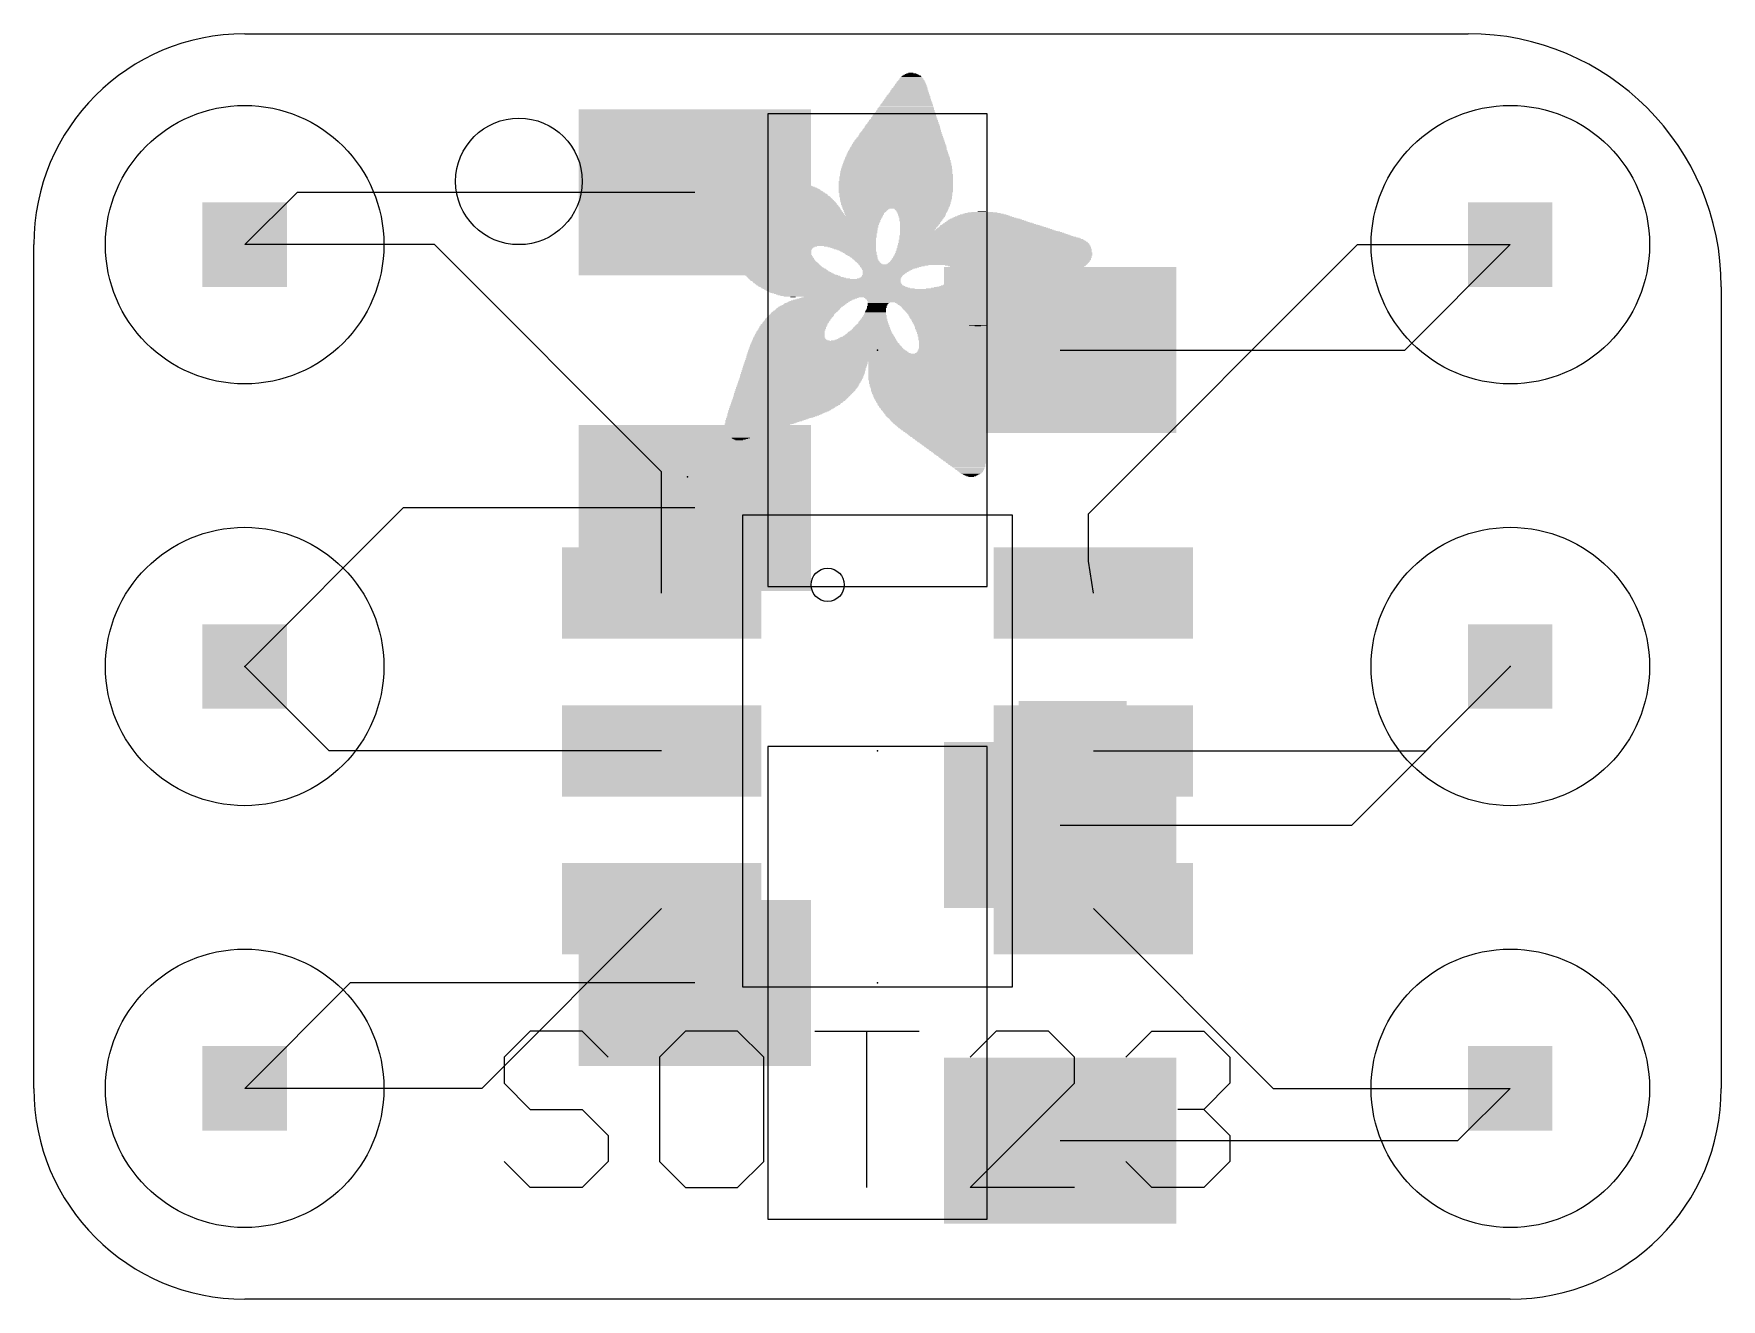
# Model space of a CAD drawing. Extents: x -5.1 to 5.1, y -3.8 to 3.8.
import ezdxf

# ---------------------------------------------------------------- set-up
doc = ezdxf.new("R2010")
doc.units = 0
for name, color, linetype in [('1', 22, 'CONTINUOUS'), ('16', 175, 'CONTINUOUS'), ('17', 82, 'CONTINUOUS'), ('20', 7, 'CONTINUOUS'), ('21', 253, 'CONTINUOUS'), ('23', 7, 'CONTINUOUS'), ('24', 7, 'CONTINUOUS'), ('27', 253, 'CONTINUOUS'), ('51', 253, 'CONTINUOUS'), ('52', 253, 'CONTINUOUS')]:
    doc.layers.add(name, color=color, linetype=linetype)

# ---------------------------------------------------------------- blocks, each defined once
blk = doc.blocks.new('RECT')
blk.add_solid([(-0.5, -0.5), (0.5, -0.5), (-0.5, 0.5), (0.5, 0.5)])
blk = doc.blocks.new('ROUNDP')
blk.add_circle((0, 0), 0.5)

msp = doc.modelspace()

# ---------------------------------------------------------------- linework, layer by layer
at = {"layer": '1'}
for p, q in [((-2.667, 2.54), (-3.81, 2.54)), ((-1.3, 1.173), (-2.667, 2.54)), ((1.27, 0.92), (2.89, 2.54)), ((2.89, 2.54), (3.81, 2.54)), ((-1.3, 0.442), (-1.3, 1.173)), ((1.27, 0.635), (1.27, 0.92)), ((1.3, 0.442), (1.27, 0.635)), ((-3.683, -0.127), (-3.81, 0)), ((3.302, -0.508), (3.81, 0)), ((-3.302, -0.508), (-3.683, -0.127)), ((-1.3, -0.508), (-3.302, -0.508)), ((1.3, -0.508), (3.302, -0.508)), ((-1.3, -1.458), (-2.382, -2.54)), ((1.3, -1.458), (2.382, -2.54)), ((-2.382, -2.54), (-3.81, -2.54)), ((2.382, -2.54), (3.81, -2.54))]:
    msp.add_line(p, q, dxfattribs=at)
at = {"layer": '16'}
for p, q in [((-3.495, 2.855), (-3.81, 2.54)), ((-1.1, 2.855), (-3.495, 2.855)), ((3.175, 1.905), (3.81, 2.54)), ((1.1, 1.905), (3.175, 1.905)), ((-2.855, 0.955), (-3.81, 0)), ((-1.1, 0.955), (-2.855, 0.955)), ((2.855, -0.955), (3.81, 0)), ((1.1, -0.955), (2.855, -0.955)), ((-3.175, -1.905), (-3.81, -2.54)), ((-1.1, -1.905), (-3.175, -1.905)), ((3.495, -2.855), (3.81, -2.54)), ((1.1, -2.855), (3.495, -2.855))]:
    msp.add_line(p, q, dxfattribs=at)
at = {"layer": '20'}
for p, q in [((-3.81, 3.81), (3.556, 3.81)), ((-5.08, -2.54), (-5.08, 2.54)), ((5.08, 2.286), (5.08, -2.54)), ((3.81, -3.81), (-3.81, -3.81))]:
    msp.add_line(p, q, dxfattribs=at)
for centre, radius, start, end in [((-3.81, 2.54), 1.27, 90, 180), ((3.556, 2.286), 1.524, 0, 90), ((-3.81, -2.54), 1.27, 180, 270), ((3.81, -2.54), 1.27, 270, 0)]:
    msp.add_arc(centre, radius, start, end, dxfattribs=at)
at = {"layer": '21'}
for p, q in [((-0.81, 0.914), (0.81, 0.914)), ((-0.81, 0.82), (-0.81, 0.914)), ((0.81, 0.914), (0.81, 0.82)), ((-0.81, -0.08), (-0.81, 0.014)), ((0.81, 0.014), (0.81, -1.03)), ((-0.81, -1.03), (-0.81, -0.936)), ((-0.81, -1.93), (-0.81, -1.836)), ((0.81, -1.93), (-0.81, -1.93)), ((0.81, -1.836), (0.81, -1.93)), ((-2.0911, -2.1963), (-2.2479, -2.3531)), ((-1.7776, -2.1963), (-2.0911, -2.1963)), ((-1.6208, -2.3531), (-1.7776, -2.1963)), ((-1.1556, -2.1963), (-1.3124, -2.3531)), ((-0.8421, -2.1963), (-1.1556, -2.1963)), ((-0.6853, -2.3531), (-0.8421, -2.1963)), ((-0.3769, -2.1963), (0.2502, -2.1963)), ((-0.0633, -3.1369), (-0.0633, -2.1963)), ((0.7154, -2.1963), (0.5587, -2.3531)), ((1.029, -2.1963), (0.7154, -2.1963)), ((1.1857, -2.3531), (1.029, -2.1963)), ((1.4942, -2.3531), (1.6509, -2.1963)), ((1.6509, -2.1963), (1.9645, -2.1963)), ((1.9645, -2.1963), (2.1212, -2.3531)), ((-2.2479, -2.3531), (-2.2479, -2.5098)), ((-1.3124, -2.3531), (-1.3124, -2.9801)), ((-0.6853, -2.9801), (-0.6853, -2.3531)), ((1.1857, -2.5098), (1.1857, -2.3531)), ((2.1212, -2.3531), (2.1212, -2.5098)), ((-2.2479, -2.5098), (-2.0911, -2.6666)), ((0.5587, -3.1369), (1.1857, -2.5098)), ((2.1212, -2.5098), (1.9645, -2.6666)), ((-2.0911, -2.6666), (-1.7776, -2.6666)), ((-1.7776, -2.6666), (-1.6208, -2.8234)), ((1.9645, -2.6666), (1.8077, -2.6666)), ((1.9645, -2.6666), (2.1212, -2.8234)), ((-1.6208, -2.8234), (-1.6208, -2.9801)), ((2.1212, -2.8234), (2.1212, -2.9801)), ((-2.0911, -3.1369), (-2.2479, -2.9801)), ((-1.6208, -2.9801), (-1.7776, -3.1369)), ((-1.3124, -2.9801), (-1.1556, -3.1369)), ((-0.8421, -3.1369), (-0.6853, -2.9801)), ((1.6509, -3.1369), (1.4942, -2.9801)), ((2.1212, -2.9801), (1.9645, -3.1369)), ((-1.7776, -3.1369), (-2.0911, -3.1369)), ((-1.1556, -3.1369), (-0.8421, -3.1369)), ((1.1857, -3.1369), (0.5587, -3.1369)), ((1.9645, -3.1369), (1.6509, -3.1369))]:
    msp.add_line(p, q, dxfattribs=at)
msp.add_circle((-0.3, 0.492), 0.1, dxfattribs=at)
at = {"layer": '23'}
for p in [(-1.143, 1.143), (-3.81, 0), (3.81, 0), (0, -0.508)]:
    msp.add_point(p, dxfattribs=at)
at = {"layer": '24'}
for p in [(0, 1.905), (0, -1.905)]:
    msp.add_point(p, dxfattribs=at)
at = {"layer": '27'}
msp.add_circle((-2.159, 2.921), 0.381, dxfattribs=at)
at = {"layer": '51'}
for p, q in [((-0.81, -1.93), (-0.81, 0.914)), ((0.81, 0.914), (0.81, -1.93))]:
    msp.add_line(p, q, dxfattribs=at)
at = {"layer": '52'}
for p, q in [((0.6604, 3.3274), (-0.6604, 3.3274)), ((-0.6604, 3.3274), (-0.6604, 0.4826)), ((0.6604, 0.4826), (0.6604, 3.3274)), ((-0.6604, 0.4826), (0.6604, 0.4826)), ((0.6604, -0.4826), (-0.6604, -0.4826)), ((-0.6604, -0.4826), (-0.6604, -3.3274)), ((0.6604, -3.3274), (0.6604, -0.4826)), ((-0.6604, -3.3274), (0.6604, -3.3274))]:
    msp.add_line(p, q, dxfattribs=at)

# ---------------------------------------------------------------- block references
at = {"layer": '1', "xscale": 0.55, "yscale": 1.2, "rotation": 270}
for p in [(-1.3, 0.442), (1.3, 0.442), (-1.3, -0.508), (1.3, -0.508), (-1.3, -1.458), (1.3, -1.458)]:
    msp.add_blockref('RECT', p, dxfattribs=at)
at = {"layer": '16', "yscale": 1.4}
for p, rotation in [((-1.1, 2.855), 90), ((1.1, 1.905), 90), ((-1.1, 0.955), 90), ((1.1, -0.955), 270), ((-1.1, -1.905), 270), ((1.1, -2.855), 270)]:
    msp.add_blockref('RECT', p, dxfattribs=dict(at, rotation=rotation))
at = {"layer": '17', "xscale": 1.6764, "yscale": 1.6764}
for p in [(-3.81, 2.54), (-3.81, 2.54), (3.81, 2.54), (3.81, 2.54), (-3.81, 0), (-3.81, 0), (3.81, 0), (3.81, 0), (-3.81, -2.54), (-3.81, -2.54), (3.81, -2.54), (3.81, -2.54)]:
    msp.add_blockref('ROUNDP', p, dxfattribs=at)
at = {"layer": '21'}
for p, xscale, yscale in [((0.2039, 3.5547), 0.1143, 0.0038), ((0.2058, 3.5585), 0.1029, 0.0038), ((0.2039, 3.5624), 0.0915, 0.0039), ((0.2038, 3.5662), 0.0762, 0.0038), ((0.2039, 3.57), 0.0609, 0.0038), ((0.2001, 3.5738), 0.0305, 0.0038), ((0.1905, 3.4557), 0.24, 0.0038), ((0.1905, 3.4595), 0.2324, 0.0038), ((0.1924, 3.4671), 0.2286, 0.0038), ((0.1924, 3.4633), 0.2286, 0.0038), ((0.1924, 3.4709), 0.221, 0.0038), ((0.1943, 3.4785), 0.2172, 0.0038), ((0.1943, 3.4747), 0.2172, 0.0038), ((0.1943, 3.4823), 0.2096, 0.0038), ((0.1962, 3.4862), 0.2058, 0.0039), ((0.1982, 3.49), 0.2019, 0.0038), ((0.1963, 3.4938), 0.1981, 0.0038), ((0.1982, 3.4976), 0.1943, 0.0038), ((0.1982, 3.5052), 0.1867, 0.0038), ((0.2001, 3.5014), 0.1905, 0.0038), ((0.2001, 3.509), 0.1829, 0.0038), ((0.2001, 3.5128), 0.1753, 0.0038), ((0.202, 3.5204), 0.1715, 0.0038), ((0.202, 3.5166), 0.1715, 0.0038), ((0.2019, 3.5243), 0.1638, 0.0039), ((0.2038, 3.5281), 0.16, 0.0038), ((0.2038, 3.5319), 0.1524, 0.0038), ((0.2038, 3.5395), 0.1448, 0.0038), ((0.2038, 3.5357), 0.1448, 0.0038), ((0.2039, 3.5433), 0.1371, 0.0038), ((0.2039, 3.5471), 0.1295, 0.0038), ((0.2039, 3.5509), 0.1219, 0.0038), ((0.1696, 3.3566), 0.3429, 0.0038), ((0.1696, 3.3528), 0.3429, 0.0038), ((0.1715, 3.3604), 0.3391, 0.0038), ((0.1715, 3.3642), 0.3315, 0.0038), ((0.1734, 3.3719), 0.3277, 0.0039), ((0.1734, 3.368), 0.3277, 0.0038), ((0.1734, 3.3757), 0.3201, 0.0038), ((0.1753, 3.3833), 0.3163, 0.0038), ((0.1753, 3.3795), 0.3163, 0.0038), ((0.1753, 3.3871), 0.3086, 0.0038), ((0.1772, 3.3909), 0.3048, 0.0038), ((0.1772, 3.3985), 0.2972, 0.0038), ((0.1791, 3.3947), 0.301, 0.0038), ((0.1791, 3.4023), 0.2934, 0.0038), ((0.181, 3.4061), 0.2896, 0.0038), ((0.1791, 3.41), 0.2857, 0.0039), ((0.1809, 3.4138), 0.2819, 0.0038), ((0.1829, 3.4176), 0.2781, 0.0038), ((0.1829, 3.4252), 0.2705, 0.0038), ((0.1829, 3.4214), 0.2705, 0.0038), ((0.1847, 3.429), 0.2667, 0.0038), ((0.1847, 3.4366), 0.2591, 0.0038), ((0.1867, 3.4328), 0.2629, 0.0038), ((0.1867, 3.4404), 0.2552, 0.0038), ((0.1886, 3.4442), 0.2514, 0.0038), ((0.1886, 3.4519), 0.2438, 0.0038), ((0.1886, 3.4481), 0.2438, 0.0039), ((0.1486, 3.2499), 0.4534, 0.0038), ((0.1505, 3.2537), 0.4496, 0.0038), ((0.1505, 3.2614), 0.442, 0.0038), ((0.1505, 3.2576), 0.442, 0.0039), ((0.1524, 3.2652), 0.4382, 0.0038), ((0.1524, 3.269), 0.4306, 0.0038), ((0.1543, 3.2766), 0.4268, 0.0038), ((0.1543, 3.2728), 0.4268, 0.0038), ((0.1544, 3.2804), 0.4191, 0.0038), ((0.1562, 3.288), 0.4153, 0.0038), ((0.1562, 3.2842), 0.4153, 0.0038), ((0.1562, 3.2918), 0.4076, 0.0038), ((0.1581, 3.2957), 0.4038, 0.0039), ((0.1581, 3.3033), 0.3962, 0.0038), ((0.16, 3.2995), 0.4, 0.0038), ((0.16, 3.3071), 0.3924, 0.0038), ((0.1619, 3.3109), 0.3886, 0.0038), ((0.1619, 3.3185), 0.381, 0.0038), ((0.1619, 3.3147), 0.381, 0.0038), ((0.1638, 3.3223), 0.3772, 0.0038), ((0.1638, 3.3299), 0.3696, 0.0038), ((0.1657, 3.3261), 0.3734, 0.0038), ((0.1658, 3.3338), 0.3657, 0.0039), ((0.1677, 3.3376), 0.3619, 0.0038), ((0.1677, 3.3452), 0.3543, 0.0038), ((0.1677, 3.3414), 0.3543, 0.0038), ((0.1696, 3.349), 0.3505, 0.0038), ((0.1295, 3.1547), 0.5525, 0.0038), ((0.1295, 3.1509), 0.5525, 0.0038), ((0.1315, 3.1585), 0.5487, 0.0038), ((0.1315, 3.1661), 0.5411, 0.0038), ((0.1315, 3.1623), 0.5411, 0.0038), ((0.1333, 3.1699), 0.5373, 0.0038), ((0.1333, 3.1737), 0.5295, 0.0038), ((0.1353, 3.1814), 0.5257, 0.0039), ((0.1353, 3.1775), 0.5257, 0.0038), ((0.1353, 3.1852), 0.5181, 0.0038), ((0.1371, 3.189), 0.5143, 0.0038), ((0.1371, 3.1966), 0.5067, 0.0038), ((0.1391, 3.1928), 0.5105, 0.0038), ((0.1391, 3.2004), 0.5029, 0.0038), ((0.1391, 3.208), 0.4953, 0.0038), ((0.141, 3.2042), 0.4991, 0.0038), ((0.141, 3.2118), 0.4915, 0.0038), ((0.1429, 3.2156), 0.4877, 0.0038), ((0.1429, 3.2233), 0.4801, 0.0038), ((0.1429, 3.2195), 0.4801, 0.0039), ((0.1448, 3.2271), 0.4762, 0.0038), ((0.1448, 3.2347), 0.4686, 0.0038), ((0.1467, 3.2309), 0.4724, 0.0038), ((0.1467, 3.2385), 0.4648, 0.0038), ((0.1486, 3.2423), 0.461, 0.0038), ((0.1486, 3.2461), 0.4534, 0.0038), ((0.1181, 3.0518), 0.6362, 0.0038), ((0.1201, 3.048), 0.6401, 0.0038), ((0.12, 3.0632), 0.6324, 0.0038), ((0.12, 3.0594), 0.6324, 0.0038), ((0.12, 3.0556), 0.6324, 0.0038), ((0.12, 3.0709), 0.6248, 0.0038), ((0.12, 3.0671), 0.6248, 0.0039), ((0.12, 3.0785), 0.6172, 0.0038), ((0.1219, 3.0747), 0.621, 0.0038), ((0.1219, 3.0861), 0.6134, 0.0038), ((0.1219, 3.0823), 0.6134, 0.0038), ((0.1219, 3.0937), 0.6058, 0.0038), ((0.1219, 3.0899), 0.6058, 0.0038), ((0.1219, 3.1013), 0.5982, 0.0038), ((0.1238, 3.0975), 0.602, 0.0038), ((0.1238, 3.109), 0.5944, 0.0038), ((0.1238, 3.1052), 0.5944, 0.0039), ((0.1239, 3.1166), 0.5867, 0.0038), ((0.1239, 3.1128), 0.5867, 0.0038), ((0.1258, 3.1242), 0.5829, 0.0038), ((0.1258, 3.1204), 0.5829, 0.0038), ((0.1258, 3.128), 0.5753, 0.0038), ((0.1277, 3.1356), 0.5715, 0.0038), ((0.1277, 3.1318), 0.5715, 0.0038), ((0.1277, 3.1433), 0.5639, 0.0039), ((0.1277, 3.1394), 0.5639, 0.0038), ((0.1295, 3.1471), 0.5601, 0.0038), ((0.1124, 2.9489), 0.6858, 0.0038), ((0.1124, 2.9451), 0.6858, 0.0038), ((0.1124, 2.968), 0.6782, 0.0038), ((0.1143, 2.9642), 0.682, 0.0038), ((0.1143, 2.9604), 0.682, 0.0038), ((0.1143, 2.9566), 0.682, 0.0038), ((0.1143, 2.9527), 0.682, 0.0039), ((0.1143, 2.9832), 0.6744, 0.0038), ((0.1143, 2.9794), 0.6744, 0.0038), ((0.1143, 2.9756), 0.6744, 0.0038), ((0.1143, 2.9718), 0.6744, 0.0038), ((0.1143, 2.9985), 0.6668, 0.0038), ((0.1162, 2.9947), 0.6706, 0.0038), ((0.1162, 2.9909), 0.6706, 0.0039), ((0.1162, 2.987), 0.6706, 0.0038), ((0.1162, 3.0099), 0.663, 0.0038), ((0.1162, 3.0061), 0.663, 0.0038), ((0.1162, 3.0023), 0.663, 0.0038), ((0.1162, 3.0213), 0.6554, 0.0038), ((0.1162, 3.0175), 0.6554, 0.0038), ((0.1181, 3.0137), 0.6592, 0.0038), ((0.1182, 3.0328), 0.6515, 0.0038), ((0.1182, 3.029), 0.6515, 0.0039), ((0.1182, 3.0251), 0.6515, 0.0038), ((0.1182, 3.0442), 0.6439, 0.0038), ((0.1182, 3.0404), 0.6439, 0.0038), ((0.1182, 3.0366), 0.6439, 0.0038), ((-0.7354, 2.8613), 0.8115, 0.0038), ((-0.7335, 2.8575), 0.8153, 0.0038), ((-0.7392, 2.8651), 0.8039, 0.0038), ((-0.7296, 2.8537), 0.823, 0.0038), ((-0.7277, 2.8499), 0.8268, 0.0038), ((-0.7239, 2.8461), 0.8344, 0.0038), ((-0.7429, 2.8727), 0.7887, 0.0038), ((-0.741, 2.8689), 0.7925, 0.0038), ((-0.7449, 2.8765), 0.7773, 0.0039), ((-0.7525, 2.8842), 0.762, 0.0038), ((-0.7487, 2.8804), 0.7696, 0.0038), ((-0.7544, 2.888), 0.7506, 0.0038), ((-0.762, 2.8956), 0.7278, 0.0038), ((-0.7582, 2.8918), 0.7354, 0.0038), ((-0.7658, 2.8994), 0.7124, 0.0038), ((-0.7753, 2.907), 0.6858, 0.0038), ((-0.7696, 2.9032), 0.6972, 0.0038), ((-0.7792, 2.9108), 0.6705, 0.0038), ((-0.783, 2.9146), 0.6477, 0.0039), ((-0.7887, 2.9185), 0.6287, 0.0038), ((-0.7925, 2.9223), 0.6058, 0.0038), ((-0.8001, 2.9261), 0.5754, 0.0038), ((-0.8077, 2.9299), 0.5372, 0.0038), ((-0.8954, 2.9337), 0.3009, 0.0038), ((0.1105, 2.9223), 0.6896, 0.0038), ((0.1105, 2.9185), 0.6896, 0.0038), ((0.1105, 2.9146), 0.6896, 0.0039), ((0.1105, 2.9108), 0.6896, 0.0038), ((0.1105, 2.907), 0.6896, 0.0038), ((0.1105, 2.9032), 0.6896, 0.0038), ((0.1105, 2.8994), 0.6896, 0.0038), ((0.1105, 2.8956), 0.6896, 0.0038), ((0.1105, 2.8918), 0.6896, 0.0038), ((0.1105, 2.888), 0.6896, 0.0038), ((0.1105, 2.8842), 0.6896, 0.0038), ((0.1105, 2.8804), 0.6896, 0.0038), ((0.1105, 2.8765), 0.6896, 0.0039), ((0.1105, 2.8727), 0.6896, 0.0038), ((0.1105, 2.8689), 0.6896, 0.0038), ((0.1105, 2.8651), 0.6896, 0.0038), ((0.1105, 2.8613), 0.6896, 0.0038), ((0.1105, 2.8575), 0.6896, 0.0038), ((0.1086, 2.8537), 0.6858, 0.0038), ((0.1124, 2.9413), 0.6858, 0.0038), ((0.1124, 2.9375), 0.6858, 0.0038), ((0.1124, 2.9337), 0.6858, 0.0038), ((0.1124, 2.9299), 0.6858, 0.0038), ((0.1124, 2.9261), 0.6858, 0.0038), ((0.1105, 2.8499), 0.682, 0.0038), ((0.1105, 2.8461), 0.682, 0.0038), ((-0.7239, 2.8423), 0.842, 0.0038), ((-0.7125, 2.827), 0.8573, 0.0038), ((-0.7106, 2.8232), 0.8611, 0.0038), ((-0.7201, 2.8384), 0.842, 0.0039), ((-0.7182, 2.8346), 0.8458, 0.0038), ((-0.7144, 2.8308), 0.8534, 0.0038), ((-0.7049, 2.8156), 0.8649, 0.0038), ((-0.703, 2.8118), 0.8687, 0.0038), ((-0.7067, 2.8194), 0.8611, 0.0038), ((-0.6992, 2.808), 0.8687, 0.0038), ((-0.6973, 2.8042), 0.8725, 0.0038), ((-0.6935, 2.8004), 0.8725, 0.0039), ((-0.6915, 2.7965), 0.8763, 0.0038), ((-0.6878, 2.7927), 0.8763, 0.0038), ((-0.6839, 2.7889), 0.8763, 0.0038), ((-0.6839, 2.7851), 0.8763, 0.0038), ((-0.6801, 2.7813), 0.8763, 0.0038), ((-0.6763, 2.7775), 0.8763, 0.0038), ((-0.6744, 2.7737), 0.8801, 0.0038), ((-0.6724, 2.7699), 0.8763, 0.0038), ((-0.6687, 2.7661), 0.8763, 0.0038), ((-0.6668, 2.7623), 0.8801, 0.0039), ((-0.663, 2.7584), 0.8801, 0.0038), ((-0.6611, 2.7546), 0.8763, 0.0038), ((-0.6573, 2.7508), 0.8763, 0.0038), ((-0.6553, 2.747), 0.8801, 0.0038), ((-0.6535, 2.7432), 0.8763, 0.0038), ((0.1105, 2.8423), 0.682, 0.0038), ((0.1105, 2.8384), 0.682, 0.0039), ((0.1105, 2.8346), 0.682, 0.0038), ((0.1086, 2.8308), 0.6782, 0.0038), ((0.1086, 2.827), 0.6782, 0.0038), ((0.1105, 2.8232), 0.6744, 0.0038), ((0.1105, 2.8194), 0.6744, 0.0038), ((0.1105, 2.8156), 0.6744, 0.0038), ((0.1086, 2.8118), 0.6706, 0.0038), ((0.1086, 2.808), 0.6706, 0.0038), ((0.1105, 2.8042), 0.6668, 0.0038), ((0.1105, 2.8004), 0.6668, 0.0039), ((0.1086, 2.7965), 0.663, 0.0038), ((0.1105, 2.7927), 0.6592, 0.0038), ((0.1105, 2.7889), 0.6592, 0.0038), ((0.1105, 2.7851), 0.6592, 0.0038), ((0.1086, 2.7813), 0.6553, 0.0038), ((0.1086, 2.7699), 0.6477, 0.0038), ((0.1105, 2.7775), 0.6515, 0.0038), ((0.1105, 2.7737), 0.6515, 0.0038), ((0.1105, 2.7661), 0.6439, 0.0038), ((0.1086, 2.7623), 0.6401, 0.0039), ((0.1086, 2.7584), 0.6401, 0.0038), ((-0.0685, 2.7546), 0.2781, 0.0038), ((-0.0723, 2.7508), 0.2705, 0.0038), ((-0.0723, 2.747), 0.2629, 0.0038), ((-0.0743, 2.7432), 0.259, 0.0038), ((0.2648, 2.7546), 0.3276, 0.0038), ((0.2648, 2.7508), 0.32, 0.0038), ((0.2667, 2.747), 0.3162, 0.0038), ((0.2667, 2.7432), 0.3086, 0.0038), ((-0.6497, 2.7394), 0.8763, 0.0038), ((-0.6458, 2.7356), 0.8763, 0.0038), ((-0.6458, 2.7318), 0.8763, 0.0038), ((-0.642, 2.728), 0.8763, 0.0038), ((-0.6381, 2.7242), 0.8763, 0.0039), ((-0.6381, 2.7203), 0.8763, 0.0038), ((-0.6344, 2.7165), 0.8763, 0.0038), ((-0.5181, 2.7127), 1.1011, 0.0038), ((-0.5181, 2.7089), 1.0935, 0.0038), ((-0.5181, 2.7051), 1.0935, 0.0038), ((-0.5181, 2.7013), 1.0859, 0.0038), ((-0.5162, 2.6975), 1.0821, 0.0038), ((-0.5162, 2.6937), 1.0745, 0.0038), ((-0.5162, 2.6899), 1.0745, 0.0038), ((-0.5163, 2.6861), 1.0668, 0.0039), ((-0.5143, 2.6822), 1.0629, 0.0038), ((-0.5125, 2.6784), 1.0591, 0.0038), ((-0.5143, 2.6746), 1.0553, 0.0038), ((-0.5125, 2.6708), 1.0515, 0.0038), ((-0.5125, 2.667), 1.0439, 0.0038), ((-0.5125, 2.6632), 1.0439, 0.0038), ((-0.5106, 2.6594), 1.0401, 0.0038), ((-0.5106, 2.6556), 1.0325, 0.0038), ((-0.5087, 2.6518), 1.0287, 0.0038), ((-0.5087, 2.648), 1.0287, 0.0039), ((-0.5068, 2.6441), 1.0249, 0.0038), ((-0.5068, 2.6403), 1.0173, 0.0038), ((-0.0762, 2.7394), 0.2552, 0.0038), ((-0.0762, 2.7356), 0.2476, 0.0038), ((-0.0781, 2.7318), 0.2438, 0.0038), ((-0.08, 2.728), 0.24, 0.0038), ((-0.0781, 2.7242), 0.2362, 0.0039), ((-0.08, 2.7203), 0.2324, 0.0038), ((-0.08, 2.7165), 0.2248, 0.0038), ((0.2686, 2.7394), 0.3048, 0.0038), ((0.2667, 2.7356), 0.301, 0.0038), ((0.2686, 2.7318), 0.2972, 0.0038), ((0.2667, 2.728), 0.2934, 0.0038), ((0.2686, 2.7242), 0.2896, 0.0039), ((0.2667, 2.7203), 0.2858, 0.0038), ((0.2667, 2.7165), 0.2858, 0.0038), ((0.2667, 2.7127), 0.2782, 0.0038), ((0.2667, 2.7089), 0.2782, 0.0038), ((0.2648, 2.7051), 0.2744, 0.0038), ((0.2647, 2.7013), 0.2667, 0.0038), ((0.2647, 2.6975), 0.2667, 0.0038), ((0.2591, 2.6822), 0.2553, 0.0038), ((0.2629, 2.6937), 0.2629, 0.0038), ((0.261, 2.6899), 0.2591, 0.0038), ((0.261, 2.6861), 0.2591, 0.0039), ((0.2591, 2.6784), 0.2476, 0.0038), ((0.2572, 2.6746), 0.2438, 0.0038), ((0.2572, 2.6708), 0.2438, 0.0038), ((0.2553, 2.667), 0.24, 0.0038), ((0.2534, 2.6632), 0.2362, 0.0038), ((0.2515, 2.6594), 0.2324, 0.0038), ((0.2515, 2.6556), 0.2324, 0.0038), ((0.2496, 2.6518), 0.2286, 0.0038), ((0.2477, 2.648), 0.2247, 0.0039), ((0.2458, 2.6441), 0.2209, 0.0038), ((0.2439, 2.6403), 0.2171, 0.0038), ((0.6934, 2.6403), 0.6668, 0.0038), ((0.6915, 2.6441), 0.6477, 0.0038), ((0.6858, 2.648), 0.6286, 0.0039), ((0.682, 2.6518), 0.6134, 0.0038), ((0.6782, 2.6556), 0.5982, 0.0038), ((0.6763, 2.6594), 0.5791, 0.0038), ((0.6724, 2.6632), 0.5639, 0.0038), ((0.6687, 2.667), 0.5487, 0.0038), ((0.6668, 2.6708), 0.5295, 0.0038), ((0.6611, 2.6746), 0.5105, 0.0038), ((0.6592, 2.6784), 0.4915, 0.0038), ((0.6553, 2.6822), 0.4762, 0.0038), ((0.6534, 2.6861), 0.4572, 0.0039), ((0.6496, 2.6899), 0.442, 0.0038), ((0.6477, 2.6937), 0.423, 0.0038), ((0.6458, 2.6975), 0.4038, 0.0038), ((0.6439, 2.7013), 0.3848, 0.0038), ((0.6401, 2.7051), 0.362, 0.0038), ((0.6381, 2.7089), 0.3429, 0.0038), ((0.6382, 2.7127), 0.32, 0.0038), ((0.6363, 2.7165), 0.301, 0.0038), ((0.6362, 2.7203), 0.2781, 0.0038), ((0.6362, 2.7242), 0.2477, 0.0039), ((0.6325, 2.728), 0.2171, 0.0038), ((0.6325, 2.7318), 0.1791, 0.0038), ((0.6306, 2.7356), 0.1295, 0.0038), ((0.6287, 2.7394), 0.0495, 0.0038), ((-0.5049, 2.6365), 1.0135, 0.0038), ((-0.5049, 2.6327), 1.0135, 0.0038), ((-0.5029, 2.6289), 1.0096, 0.0038), ((-0.5029, 2.6251), 1.002, 0.0038), ((-0.501, 2.6213), 0.9982, 0.0038), ((-0.501, 2.6175), 0.9982, 0.0038), ((-0.4991, 2.6137), 0.9944, 0.0038), ((-0.4972, 2.6099), 0.9906, 0.0039), ((-0.4991, 2.606), 0.9868, 0.0038), ((-0.4972, 2.6022), 0.983, 0.0038), ((-0.4953, 2.5984), 0.9792, 0.0038), ((-0.4934, 2.5946), 0.9754, 0.0038), ((-0.4934, 2.5908), 0.9754, 0.0038), ((-0.4915, 2.587), 0.9716, 0.0038), ((-0.4896, 2.5832), 0.9678, 0.0038), ((-0.4896, 2.5794), 0.9601, 0.0038), ((-0.4896, 2.5756), 0.9601, 0.0038), ((-0.4877, 2.5718), 0.9563, 0.0039), ((-0.4858, 2.5679), 0.9525, 0.0038), ((-0.4839, 2.5641), 0.9487, 0.0038), ((-0.4839, 2.5603), 0.9487, 0.0038), ((-0.482, 2.5565), 0.9449, 0.0038), ((-0.4801, 2.5527), 0.9411, 0.0038), ((-0.4782, 2.5489), 0.9373, 0.0038), ((-0.4782, 2.5451), 0.9373, 0.0038), ((-0.4763, 2.5413), 0.9335, 0.0038), ((0.6972, 2.5489), 1.1468, 0.0038), ((0.6991, 2.5451), 1.1506, 0.0038), ((0.6991, 2.5413), 1.1506, 0.0038), ((0.6858, 2.5679), 1.1164, 0.0038), ((0.6896, 2.5641), 1.124, 0.0038), ((0.6915, 2.5603), 1.1278, 0.0038), ((0.6953, 2.5565), 1.1354, 0.0038), ((0.6972, 2.5527), 1.1392, 0.0038), ((0.6496, 2.5946), 1.0364, 0.0038), ((0.6553, 2.5908), 1.0478, 0.0038), ((0.6629, 2.587), 1.063, 0.0038), ((0.6687, 2.5832), 1.0745, 0.0038), ((0.6744, 2.5794), 1.0859, 0.0038), ((0.6839, 2.5718), 1.1049, 0.0039), ((0.6782, 2.5756), 1.0935, 0.0038), ((0.2419, 2.6327), 0.2133, 0.0038), ((0.6039, 2.6251), 0.9372, 0.0038), ((0.6096, 2.6213), 0.9486, 0.0038), ((0.6173, 2.6175), 0.9639, 0.0038), ((0.6344, 2.606), 0.9982, 0.0038), ((0.6401, 2.6022), 1.0096, 0.0038), ((0.6458, 2.5984), 1.021, 0.0038), ((0.2439, 2.6365), 0.2171, 0.0038), ((0.2401, 2.6289), 0.2095, 0.0038), ((0.623, 2.6137), 0.9753, 0.0038), ((0.6287, 2.6099), 0.9867, 0.0039), ((0.7049, 2.6289), 0.7125, 0.0038), ((0.7011, 2.6327), 0.6973, 0.0038), ((0.6972, 2.6365), 0.682, 0.0038), ((-0.4744, 2.5375), 0.9297, 0.0038), ((-0.4744, 2.5337), 0.9297, 0.0039), ((-0.6497, 2.5298), 0.5715, 0.0038), ((-0.6553, 2.526), 0.5524, 0.0038), ((-0.6572, 2.5222), 0.541, 0.0038), ((-0.6591, 2.5184), 0.5372, 0.0038), ((-0.6591, 2.5146), 0.5296, 0.0038), ((-0.6572, 2.5108), 0.5258, 0.0038), ((-0.6572, 2.507), 0.5182, 0.0038), ((-0.6572, 2.5032), 0.5182, 0.0038), ((-0.6553, 2.4994), 0.5144, 0.0038), ((-0.6534, 2.4956), 0.5106, 0.0039), ((-0.6515, 2.4917), 0.5068, 0.0038), ((-0.6515, 2.4879), 0.5068, 0.0038), ((-0.6496, 2.4841), 0.503, 0.0038), ((-0.6477, 2.4803), 0.4992, 0.0038), ((-0.6458, 2.4765), 0.503, 0.0038), ((-0.6439, 2.4727), 0.4991, 0.0038), ((-0.6401, 2.4689), 0.4991, 0.0038), ((-0.6381, 2.4651), 0.4953, 0.0038), ((-0.6362, 2.4613), 0.4991, 0.0038), ((-0.6325, 2.4575), 0.4991, 0.0039), ((-0.6306, 2.4536), 0.4953, 0.0038), ((-0.6268, 2.4498), 0.4953, 0.0038), ((-0.6249, 2.446), 0.4991, 0.0038), ((-0.621, 2.4422), 0.4991, 0.0038), ((-0.6173, 2.4384), 0.4991, 0.0038), ((-0.1657, 2.5298), 0.3124, 0.0038), ((-0.1543, 2.526), 0.2896, 0.0038), ((-0.1467, 2.5222), 0.2743, 0.0038), ((-0.141, 2.5184), 0.2629, 0.0038), ((-0.1353, 2.5146), 0.2515, 0.0038), ((-0.1295, 2.5108), 0.2401, 0.0038), ((-0.1257, 2.507), 0.2324, 0.0038), ((-0.12, 2.5032), 0.221, 0.0038), ((-0.1162, 2.4994), 0.2134, 0.0038), ((-0.1105, 2.4956), 0.2096, 0.0039), ((-0.1067, 2.4917), 0.2019, 0.0038), ((-0.1029, 2.4879), 0.1943, 0.0038), ((-0.1009, 2.4841), 0.1905, 0.0038), ((-0.0972, 2.4803), 0.1829, 0.0038), ((-0.0915, 2.4765), 0.1791, 0.0038), ((-0.0896, 2.4727), 0.1753, 0.0038), ((-0.0857, 2.4689), 0.1676, 0.0038), ((-0.0838, 2.4651), 0.1638, 0.0038), ((-0.0781, 2.4613), 0.16, 0.0038), ((-0.0762, 2.4575), 0.1562, 0.0039), ((-0.0743, 2.4536), 0.1524, 0.0038), ((-0.0686, 2.4498), 0.1486, 0.0038), ((-0.0667, 2.446), 0.1448, 0.0038), ((-0.0629, 2.4422), 0.1448, 0.0038), ((-0.0591, 2.4384), 0.1447, 0.0038), ((0.6763, 2.4384), 1.204, 0.0038), ((0.6782, 2.4422), 1.2002, 0.0038), ((0.682, 2.446), 1.2002, 0.0038), ((0.6858, 2.4536), 1.2002, 0.0038), ((0.6858, 2.4498), 1.2002, 0.0038), ((0.6877, 2.4575), 1.1964, 0.0039), ((0.6915, 2.4651), 1.1964, 0.0038), ((0.6915, 2.4613), 1.1964, 0.0038), ((0.6935, 2.4727), 1.1925, 0.0038), ((0.6935, 2.4689), 1.1925, 0.0038), ((0.6973, 2.4803), 1.1925, 0.0038), ((0.6973, 2.4765), 1.1925, 0.0038), ((0.6992, 2.4879), 1.1887, 0.0038), ((0.6992, 2.4841), 1.1887, 0.0038), ((0.7011, 2.4917), 1.1849, 0.0038), ((0.6992, 2.4994), 1.1811, 0.0038), ((0.6992, 2.4956), 1.1811, 0.0039), ((0.7011, 2.507), 1.1773, 0.0038), ((0.7011, 2.5032), 1.1773, 0.0038), ((0.7011, 2.5184), 1.1697, 0.0038), ((0.703, 2.5146), 1.1735, 0.0038), ((0.703, 2.5108), 1.1735, 0.0038), ((0.7011, 2.5337), 1.1621, 0.0039), ((0.7011, 2.5298), 1.1621, 0.0038), ((0.703, 2.526), 1.1659, 0.0038), ((0.703, 2.5222), 1.1659, 0.0038), ((0.7011, 2.5375), 1.1545, 0.0038), ((-0.6135, 2.4346), 0.4991, 0.0038), ((-0.6115, 2.4308), 0.503, 0.0038), ((-0.6077, 2.427), 0.503, 0.0038), ((-0.6038, 2.4232), 0.5029, 0.0038), ((-0.6019, 2.4194), 0.5067, 0.0039), ((-0.5982, 2.4155), 0.5067, 0.0038), ((-0.5944, 2.4117), 0.5067, 0.0038), ((-0.5887, 2.4079), 0.5105, 0.0038), ((-0.581, 2.4003), 0.5182, 0.0038), ((-0.5848, 2.4041), 0.5105, 0.0038), ((-0.5772, 2.3965), 0.5182, 0.0038), ((-0.5715, 2.3927), 0.522, 0.0038), ((-0.5677, 2.3889), 0.522, 0.0038), ((-0.562, 2.3851), 0.5258, 0.0038), ((-0.5582, 2.3813), 0.5258, 0.0039), ((-0.5524, 2.3774), 0.5295, 0.0038), ((-0.5467, 2.3736), 0.5334, 0.0038), ((-0.541, 2.3698), 0.5372, 0.0038), ((-0.5353, 2.366), 0.541, 0.0038), ((-0.5315, 2.3622), 0.5486, 0.0038), ((-0.5239, 2.3584), 0.5563, 0.0038), ((-0.5181, 2.3546), 0.5601, 0.0038), ((-0.5087, 2.3508), 0.5639, 0.0038), ((-0.503, 2.347), 0.5677, 0.0038), ((-0.4934, 2.3432), 0.5792, 0.0039), ((-0.4839, 2.3393), 0.5905, 0.0038), ((-0.4705, 2.3355), 0.6096, 0.0038), ((-0.0571, 2.4346), 0.1409, 0.0038), ((-0.0534, 2.4308), 0.1409, 0.0038), ((0.0077, 2.3355), 0.2629, 0.0038), ((-0.0495, 2.427), 0.141, 0.0038), ((-0.0438, 2.4232), 0.1448, 0.0038), ((0.5734, 2.4194), 1.3716, 0.0039), ((0.099, 2.4155), 0.4153, 0.0038), ((0.0172, 2.3393), 0.2515, 0.0038), ((0.0895, 2.4117), 0.3886, 0.0038), ((0.08, 2.4079), 0.3696, 0.0038), ((0.0209, 2.3432), 0.2439, 0.0039), ((0.0743, 2.4041), 0.3506, 0.0038), ((0.0704, 2.4003), 0.3353, 0.0038), ((0.0648, 2.3965), 0.3239, 0.0038), ((0.0248, 2.347), 0.2439, 0.0038), ((0.0571, 2.3889), 0.3009, 0.0038), ((0.061, 2.3927), 0.3086, 0.0038), ((0.0305, 2.3546), 0.2476, 0.0038), ((0.0286, 2.3508), 0.2438, 0.0038), ((0.0515, 2.3813), 0.2819, 0.0039), ((0.0477, 2.3774), 0.2743, 0.0038), ((0.0439, 2.3736), 0.2667, 0.0038), ((0.042, 2.3698), 0.2629, 0.0038), ((0.0381, 2.366), 0.2552, 0.0038), ((0.0362, 2.3622), 0.2514, 0.0038), ((0.0343, 2.3584), 0.2476, 0.0038), ((0.0553, 2.3851), 0.2895, 0.0038), ((0.6591, 2.4232), 1.2078, 0.0038), ((0.6649, 2.427), 1.2039, 0.0038), ((0.6687, 2.4308), 1.2039, 0.0038), ((0.6724, 2.4346), 1.2039, 0.0038), ((0.8306, 2.4155), 0.8496, 0.0038), ((0.8382, 2.4117), 0.8268, 0.0038), ((0.8401, 2.4079), 0.8078, 0.0038), ((0.8421, 2.4041), 0.7963, 0.0038), ((0.8439, 2.4003), 0.7848, 0.0038), ((0.8439, 2.3965), 0.7696, 0.0038), ((0.802, 2.3355), 0.6858, 0.0038), ((0.8439, 2.3927), 0.762, 0.0038), ((0.8077, 2.3393), 0.6896, 0.0038), ((0.8439, 2.3889), 0.7544, 0.0038), ((0.8134, 2.347), 0.6934, 0.0038), ((0.8115, 2.3432), 0.6896, 0.0039), ((0.842, 2.3851), 0.743, 0.0038), ((0.8192, 2.3508), 0.6973, 0.0038), ((0.842, 2.3813), 0.7354, 0.0039), ((0.8401, 2.3774), 0.7316, 0.0038), ((0.8306, 2.366), 0.7125, 0.0038), ((0.8286, 2.3622), 0.7087, 0.0038), ((0.8267, 2.3584), 0.7049, 0.0038), ((0.823, 2.3546), 0.6973, 0.0038), ((0.8363, 2.3736), 0.7239, 0.0038), ((0.8344, 2.3698), 0.7201, 0.0038), ((-0.3162, 2.3317), 0.9106, 0.0038), ((-0.3143, 2.3279), 0.9068, 0.0038), ((-0.3124, 2.3241), 0.903, 0.0038), ((-0.3086, 2.3203), 0.8954, 0.0038), ((-0.3067, 2.3165), 0.8916, 0.0038), ((-0.3048, 2.3127), 0.8878, 0.0038), ((-0.301, 2.3089), 0.8878, 0.0038), ((-0.2972, 2.3051), 0.8801, 0.0039), ((-0.2933, 2.3012), 0.8801, 0.0038), ((-0.2896, 2.2974), 0.8801, 0.0038), ((-0.282, 2.2936), 0.8801, 0.0038), ((-0.2762, 2.2898), 0.8839, 0.0038), ((-0.2686, 2.286), 0.884, 0.0038), ((-0.261, 2.2822), 0.8839, 0.0038), ((-0.2515, 2.2784), 0.8953, 0.0038), ((-0.2343, 2.2746), 0.9144, 0.0038), ((0.1867, 2.2708), 1.7412, 0.0038), ((0.1867, 2.267), 1.726, 0.0039), ((0.1885, 2.2631), 1.7145, 0.0038), ((0.1905, 2.2593), 1.703, 0.0038), ((0.1905, 2.2555), 1.6878, 0.0038), ((0.1924, 2.2517), 1.6764, 0.0038), ((0.1943, 2.2479), 1.6574, 0.0038), ((0.1982, 2.2441), 1.6421, 0.0038), ((0.202, 2.2403), 1.6269, 0.0038), ((0.2038, 2.2365), 1.6078, 0.0038), ((0.6763, 2.2746), 0.7696, 0.0038), ((0.6934, 2.2784), 0.743, 0.0038), ((0.7067, 2.2822), 0.7315, 0.0038), ((0.7163, 2.286), 0.7201, 0.0038), ((0.7277, 2.2898), 0.7124, 0.0038), ((0.7354, 2.2936), 0.7049, 0.0038), ((0.7429, 2.2974), 0.6973, 0.0038), ((0.7506, 2.3012), 0.6972, 0.0038), ((0.7563, 2.3051), 0.6934, 0.0039), ((0.7658, 2.3089), 0.6896, 0.0038), ((0.7696, 2.3127), 0.6896, 0.0038), ((0.7753, 2.3165), 0.6858, 0.0038), ((0.783, 2.3203), 0.6858, 0.0038), ((0.7868, 2.3241), 0.6858, 0.0038), ((0.7925, 2.3279), 0.682, 0.0038), ((0.7982, 2.3317), 0.6858, 0.0038), ((-0.44, 2.1336), 0.3887, 0.0038), ((-0.4363, 2.1374), 0.3887, 0.0038), ((-0.4324, 2.1412), 0.3886, 0.0038), ((-0.4267, 2.145), 0.3848, 0.0038), ((-0.4229, 2.1488), 0.3848, 0.0038), ((-0.4191, 2.1526), 0.3848, 0.0039), ((-0.4153, 2.1565), 0.3848, 0.0038), ((-0.4096, 2.1603), 0.381, 0.0038), ((-0.4058, 2.1641), 0.381, 0.0038), ((-0.3981, 2.1679), 0.381, 0.0038), ((-0.3943, 2.1717), 0.381, 0.0038), ((0.2096, 2.2327), 1.5887, 0.0038), ((-0.3886, 2.1755), 0.3772, 0.0038), ((-0.3829, 2.1793), 0.3734, 0.0038), ((0.2152, 2.2288), 1.5621, 0.0039), ((-0.3753, 2.1831), 0.3734, 0.0038), ((-0.3715, 2.1869), 0.3734, 0.0038), ((-0.3619, 2.1907), 0.3695, 0.0039), ((-0.3563, 2.1946), 0.3657, 0.0038), ((-0.3486, 2.1984), 0.3658, 0.0038), ((-0.5087, 2.225), 0.0305, 0.0038), ((-0.3391, 2.2022), 0.362, 0.0038), ((-0.3296, 2.206), 0.3581, 0.0038), ((-0.3201, 2.2098), 0.3543, 0.0038), ((-0.3105, 2.2136), 0.3505, 0.0038), ((-0.2972, 2.2174), 0.3467, 0.0038), ((-0.2858, 2.2212), 0.3467, 0.0038), ((0.2743, 2.225), 1.4364, 0.0038), ((0.4534, 2.2212), 1.0706, 0.0038), ((0.4534, 2.2174), 1.0554, 0.0038), ((-0.0115, 2.1374), 0.1257, 0.0038), ((-0.0115, 2.1336), 0.1257, 0.0038), ((-0.0096, 2.145), 0.1219, 0.0038), ((-0.0096, 2.1412), 0.1219, 0.0038), ((0.4534, 2.2136), 1.0478, 0.0038), ((-0.0077, 2.1526), 0.1181, 0.0039), ((-0.0077, 2.1488), 0.1181, 0.0038), ((0.4515, 2.2098), 1.0363, 0.0038), ((-0.0039, 2.1679), 0.1181, 0.0038), ((-0.0039, 2.1641), 0.1181, 0.0038), ((-0.0039, 2.1603), 0.1181, 0.0038), ((-0.0057, 2.1565), 0.1143, 0.0038), ((0.4515, 2.206), 1.0287, 0.0038), ((0.4496, 2.2022), 1.0249, 0.0038), ((-0.002, 2.1717), 0.1143, 0.0038), ((0.4477, 2.1984), 1.0135, 0.0038), ((0.4458, 2.1946), 1.0097, 0.0038), ((0.0076, 2.1907), 0.1334, 0.0039), ((0.0038, 2.1869), 0.1258, 0.0038), ((0.0019, 2.1831), 0.122, 0.0038), ((0, 2.1793), 0.1182, 0.0038), ((0, 2.1755), 0.1182, 0.0038), ((0.5258, 2.1907), 0.842, 0.0039), ((0.5258, 2.1869), 0.8268, 0.0038), ((0.5277, 2.1831), 0.8154, 0.0038), ((0.5258, 2.1793), 0.8039, 0.0038), ((0.5277, 2.1755), 0.7925, 0.0038), ((0.5277, 2.1717), 0.7848, 0.0038), ((0.5258, 2.1679), 0.7734, 0.0038), ((0.5258, 2.1641), 0.7658, 0.0038), ((0.5239, 2.1603), 0.7544, 0.0038), ((0.5239, 2.1565), 0.7468, 0.0038), ((0.5239, 2.1526), 0.7391, 0.0039), ((0.522, 2.1488), 0.7277, 0.0038), ((0.522, 2.145), 0.7201, 0.0038), ((0.522, 2.1412), 0.7125, 0.0038), ((0.5201, 2.1374), 0.7011, 0.0038), ((0.5201, 2.1336), 0.6934, 0.0038), ((-0.5143, 2.0345), 0.4077, 0.0038), ((-0.5162, 2.0307), 0.4039, 0.0038), ((-0.5125, 2.0383), 0.4039, 0.0039), ((-0.5087, 2.046), 0.4039, 0.0038), ((-0.5106, 2.0422), 0.4001, 0.0038), ((-0.5068, 2.0498), 0.4001, 0.0038), ((-0.5029, 2.0574), 0.4, 0.0038), ((-0.5029, 2.0536), 0.4, 0.0038), ((-0.4991, 2.0612), 0.4, 0.0038), ((-0.4972, 2.065), 0.3962, 0.0038), ((-0.4915, 2.0726), 0.4, 0.0038), ((-0.4934, 2.0688), 0.3962, 0.0038), ((-0.4896, 2.0764), 0.3962, 0.0039), ((-0.4858, 2.0803), 0.3962, 0.0038), ((-0.482, 2.0841), 0.3963, 0.0038), ((-0.4782, 2.0917), 0.3963, 0.0038), ((-0.4801, 2.0879), 0.3925, 0.0038), ((-0.4744, 2.0955), 0.3963, 0.0038), ((-0.4725, 2.0993), 0.3925, 0.0038), ((-0.4686, 2.1031), 0.3924, 0.0038), ((-0.4648, 2.1069), 0.3924, 0.0038), ((-0.461, 2.1107), 0.3924, 0.0038), ((-0.4572, 2.1145), 0.3924, 0.0039), ((-0.4553, 2.1184), 0.3886, 0.0038), ((-0.4515, 2.1222), 0.3886, 0.0038), ((-0.4477, 2.126), 0.3886, 0.0038), ((-0.4439, 2.1298), 0.3886, 0.0038), ((-0.0381, 2.0307), 0.2324, 0.0038), ((-0.0362, 2.0345), 0.2286, 0.0038), ((-0.0362, 2.0383), 0.221, 0.0039), ((-0.0343, 2.0422), 0.2172, 0.0038), ((-0.0343, 2.046), 0.2096, 0.0038), ((-0.0324, 2.0498), 0.2058, 0.0038), ((-0.0305, 2.0536), 0.2019, 0.0038), ((-0.0305, 2.0574), 0.1943, 0.0038), ((-0.0286, 2.0612), 0.1905, 0.0038), ((-0.0267, 2.065), 0.1867, 0.0038), ((-0.0267, 2.0726), 0.1791, 0.0038), ((-0.0267, 2.0688), 0.1791, 0.0038), ((-0.0248, 2.0764), 0.1753, 0.0039), ((-0.0248, 2.0803), 0.1677, 0.0038), ((-0.0229, 2.0841), 0.1639, 0.0038), ((-0.0209, 2.0917), 0.1601, 0.0038), ((-0.0209, 2.0879), 0.1601, 0.0038), ((-0.021, 2.0955), 0.1524, 0.0038), ((-0.0191, 2.1031), 0.1485, 0.0038), ((-0.0191, 2.0993), 0.1485, 0.0038), ((-0.0172, 2.1069), 0.1447, 0.0038), ((-0.0153, 2.1145), 0.1409, 0.0039), ((-0.0153, 2.1107), 0.1409, 0.0038), ((-0.0153, 2.1222), 0.1333, 0.0038), ((-0.0153, 2.1184), 0.1333, 0.0038), ((-0.0134, 2.1298), 0.1295, 0.0038), ((-0.0134, 2.126), 0.1295, 0.0038), ((0.5163, 2.1298), 0.6858, 0.0038), ((0.5143, 2.126), 0.6743, 0.0038), ((0.5143, 2.1222), 0.6667, 0.0038), ((0.5125, 2.1184), 0.6553, 0.0038), ((0.5087, 2.1145), 0.6477, 0.0039), ((0.5068, 2.1107), 0.6363, 0.0038), ((0.5048, 2.1069), 0.6248, 0.0038), ((0.5029, 2.1031), 0.621, 0.0038), ((0.4991, 2.0993), 0.6058, 0.0038), ((0.4953, 2.0955), 0.5982, 0.0038), ((0.4934, 2.0917), 0.5868, 0.0038), ((0.3181, 2.0879), 0.2286, 0.0038), ((0.322, 2.0841), 0.2363, 0.0038), ((0.3258, 2.0803), 0.2363, 0.0038), ((0.3296, 2.0764), 0.2439, 0.0039), ((0.3334, 2.0726), 0.2438, 0.0038), ((0.3372, 2.0688), 0.2514, 0.0038), ((0.341, 2.065), 0.2514, 0.0038), ((0.3448, 2.0612), 0.259, 0.0038), ((0.3487, 2.0574), 0.2591, 0.0038), ((0.3506, 2.0536), 0.2629, 0.0038), ((0.3563, 2.0498), 0.2667, 0.0038), ((0.3582, 2.046), 0.2705, 0.0038), ((0.3619, 2.0422), 0.2705, 0.0038), ((0.3658, 2.0383), 0.2781, 0.0039), ((0.3677, 2.0345), 0.2819, 0.0038), ((0.3715, 2.0307), 0.2819, 0.0038), ((0.6077, 2.0879), 0.3429, 0.0038), ((0.6077, 2.0841), 0.32, 0.0038), ((0.6096, 2.0803), 0.301, 0.0038), ((0.6077, 2.0764), 0.282, 0.0039), ((0.6077, 2.0726), 0.259, 0.0038), ((0.6077, 2.0688), 0.2362, 0.0038), ((0.6077, 2.065), 0.2134, 0.0038), ((0.6077, 2.0612), 0.1828, 0.0038), ((0.6058, 2.0574), 0.1486, 0.0038), ((0.6058, 2.0536), 0.1105, 0.0038), ((0.6038, 2.0498), 0.0381, 0.0038), ((-0.3162, 1.9355), 0.903, 0.0038), ((-0.3143, 1.9317), 0.9068, 0.0038), ((-0.3163, 1.9431), 0.8953, 0.0038), ((-0.3163, 1.9393), 0.8953, 0.0038), ((-0.3163, 1.9469), 0.8877, 0.0038), ((-0.3201, 1.9545), 0.8801, 0.0038), ((-0.3181, 1.9507), 0.8839, 0.0038), ((-0.522, 1.9622), 0.4686, 0.0039), ((-0.3181, 1.9583), 0.8763, 0.0038), ((-0.5315, 1.9698), 0.442, 0.0038), ((-0.5277, 1.966), 0.4496, 0.0038), ((-0.5315, 1.9774), 0.4344, 0.0038), ((-0.5315, 1.9736), 0.4344, 0.0038), ((-0.5315, 1.985), 0.4268, 0.0038), ((-0.5315, 1.9812), 0.4268, 0.0038), ((-0.5296, 1.9926), 0.4229, 0.0038), ((-0.5296, 1.9888), 0.4229, 0.0038), ((-0.5277, 2.0003), 0.4191, 0.0039), ((-0.5277, 1.9964), 0.4191, 0.0038), ((-0.5258, 2.0079), 0.4153, 0.0038), ((-0.5258, 2.0041), 0.4153, 0.0038), ((-0.5239, 2.0155), 0.4115, 0.0038), ((-0.5239, 2.0117), 0.4115, 0.0038), ((-0.522, 2.0193), 0.4077, 0.0038), ((-0.5181, 2.0269), 0.4077, 0.0038), ((-0.5181, 2.0231), 0.4077, 0.0038), ((-0.0819, 1.9622), 0.3962, 0.0039), ((-0.0724, 1.966), 0.3696, 0.0038), ((-0.0667, 1.9698), 0.3581, 0.0038), ((-0.0648, 1.9736), 0.3467, 0.0038), ((-0.0629, 1.9774), 0.3353, 0.0038), ((-0.0591, 1.9812), 0.3277, 0.0038), ((-0.0571, 1.985), 0.3163, 0.0038), ((-0.0533, 1.9888), 0.3086, 0.0038), ((-0.0533, 1.9926), 0.301, 0.0038), ((-0.0495, 1.9964), 0.2934, 0.0038), ((-0.0496, 2.0003), 0.2857, 0.0039), ((-0.0477, 2.0041), 0.2743, 0.0038), ((-0.0457, 2.0079), 0.2705, 0.0038), ((-0.0457, 2.0117), 0.2629, 0.0038), ((-0.0439, 2.0155), 0.2591, 0.0038), ((-0.0419, 2.0193), 0.2476, 0.0038), ((-0.04, 2.0231), 0.2438, 0.0038), ((-0.0381, 2.0269), 0.24, 0.0038), ((0.3734, 2.0269), 0.2858, 0.0038), ((0.3772, 2.0231), 0.2858, 0.0038), ((0.3791, 2.0193), 0.2896, 0.0038), ((0.381, 2.0155), 0.2934, 0.0038), ((0.3848, 2.0117), 0.2934, 0.0038), ((0.3867, 2.0079), 0.2972, 0.0038), ((0.3886, 2.0041), 0.301, 0.0038), ((0.3924, 2.0003), 0.301, 0.0039), ((0.3943, 1.9964), 0.3048, 0.0038), ((0.3962, 1.9926), 0.3086, 0.0038), ((0.3982, 1.9888), 0.3125, 0.0038), ((0.4039, 1.9774), 0.3163, 0.0038), ((0.4057, 1.9736), 0.3201, 0.0038), ((0.4077, 1.9698), 0.3239, 0.0038), ((0.4077, 1.966), 0.3239, 0.0038), ((0.402, 1.985), 0.3125, 0.0038), ((0.402, 1.9812), 0.3125, 0.0038), ((0.4115, 1.9622), 0.3238, 0.0039), ((0.4134, 1.9583), 0.3276, 0.0038), ((0.4134, 1.9545), 0.3276, 0.0038), ((0.4153, 1.9507), 0.3314, 0.0038), ((0.4172, 1.9469), 0.3352, 0.0038), ((0.4172, 1.9431), 0.3352, 0.0038), ((0.4191, 1.9393), 0.339, 0.0038), ((0.4191, 1.9355), 0.339, 0.0038), ((0.4211, 1.9317), 0.3429, 0.0038), ((-0.4306, 1.8326), 0.7429, 0.0038), ((-0.4306, 1.8288), 0.7429, 0.0038), ((-0.0858, 1.844), 1.4249, 0.0038), ((-0.0838, 1.8402), 1.4288, 0.0038), ((-0.0838, 1.8364), 1.4288, 0.0038), ((-0.0858, 1.8555), 1.4173, 0.0038), ((-0.0839, 1.8517), 1.4211, 0.0038), ((-0.0839, 1.8478), 1.4211, 0.0039), ((-0.0858, 1.8669), 1.4097, 0.0038), ((-0.0839, 1.8631), 1.4135, 0.0038), ((-0.0839, 1.8593), 1.4135, 0.0038), ((-0.0858, 1.8783), 1.4021, 0.0038), ((-0.0839, 1.8745), 1.4059, 0.0038), ((-0.0839, 1.8707), 1.4059, 0.0038), ((-0.0839, 1.8821), 1.3983, 0.0038), ((-0.2972, 1.8898), 0.9716, 0.0038), ((-0.2915, 1.886), 0.983, 0.0039), ((-0.3029, 1.9012), 0.9525, 0.0038), ((-0.2972, 1.8936), 0.9639, 0.0038), ((-0.3009, 1.8974), 0.9563, 0.0038), ((-0.3086, 1.9126), 0.9334, 0.0038), ((-0.3067, 1.9088), 0.9372, 0.0038), ((-0.3048, 1.905), 0.941, 0.0038), ((-0.3124, 1.9241), 0.9182, 0.0039), ((-0.3105, 1.9202), 0.922, 0.0038), ((-0.3086, 1.9164), 0.9258, 0.0038), ((-0.3124, 1.9279), 0.9106, 0.0038), ((0.2877, 1.8326), 0.6858, 0.0038), ((0.2877, 1.8288), 0.6858, 0.0038), ((0.4191, 1.886), 0.3848, 0.0039), ((0.4229, 1.8898), 0.3772, 0.0038), ((0.4248, 1.8936), 0.3734, 0.0038), ((0.4248, 1.9012), 0.3658, 0.0038), ((0.4248, 1.8974), 0.3658, 0.0038), ((0.4229, 1.9126), 0.3544, 0.0038), ((0.4248, 1.9088), 0.3582, 0.0038), ((0.4248, 1.905), 0.3582, 0.0038), ((0.4229, 1.9241), 0.3467, 0.0039), ((0.4229, 1.9202), 0.3467, 0.0038), ((0.4211, 1.9279), 0.3429, 0.0038), ((0.4249, 1.9164), 0.3505, 0.0038), ((-0.4648, 1.7259), 0.743, 0.0038), ((-0.461, 1.7374), 0.743, 0.0038), ((-0.461, 1.7336), 0.743, 0.0039), ((-0.4629, 1.7297), 0.7392, 0.0038), ((-0.4572, 1.7488), 0.743, 0.0038), ((-0.4572, 1.745), 0.743, 0.0038), ((-0.4572, 1.7412), 0.743, 0.0038), ((-0.4515, 1.7602), 0.7468, 0.0038), ((-0.4534, 1.7564), 0.743, 0.0038), ((-0.4534, 1.7526), 0.743, 0.0038), ((-0.4477, 1.7717), 0.7468, 0.0039), ((-0.4496, 1.7678), 0.743, 0.0038), ((-0.4496, 1.764), 0.743, 0.0038), ((-0.4439, 1.7831), 0.7467, 0.0038), ((-0.4458, 1.7793), 0.7429, 0.0038), ((-0.4458, 1.7755), 0.7429, 0.0038), ((-0.442, 1.7945), 0.7429, 0.0038), ((-0.442, 1.7907), 0.7429, 0.0038), ((-0.442, 1.7869), 0.7429, 0.0038), ((-0.44, 1.7983), 0.7467, 0.0038), ((-0.4363, 1.8098), 0.7467, 0.0039), ((-0.4382, 1.8059), 0.7429, 0.0038), ((-0.4382, 1.8021), 0.7429, 0.0038), ((-0.4325, 1.8212), 0.7467, 0.0038), ((-0.4344, 1.8174), 0.7429, 0.0038), ((-0.4344, 1.8136), 0.7429, 0.0038), ((-0.4306, 1.825), 0.7429, 0.0038), ((0.2896, 1.825), 0.6896, 0.0038), ((0.2896, 1.8212), 0.6896, 0.0038), ((0.2896, 1.8174), 0.6896, 0.0038), ((0.2896, 1.8136), 0.6896, 0.0038), ((0.2915, 1.8098), 0.6934, 0.0039), ((0.2915, 1.8059), 0.6934, 0.0038), ((0.2915, 1.8021), 0.6934, 0.0038), ((0.2915, 1.7983), 0.6934, 0.0038), ((0.2934, 1.7945), 0.6972, 0.0038), ((0.2934, 1.7907), 0.6972, 0.0038), ((0.2934, 1.7869), 0.6972, 0.0038), ((0.2934, 1.7831), 0.6972, 0.0038), ((0.2934, 1.7793), 0.6972, 0.0038), ((0.2953, 1.7755), 0.701, 0.0038), ((0.2953, 1.7717), 0.701, 0.0039), ((0.2953, 1.7678), 0.701, 0.0038), ((0.2953, 1.764), 0.701, 0.0038), ((0.2953, 1.7602), 0.701, 0.0038), ((0.2953, 1.7564), 0.701, 0.0038), ((0.2953, 1.7526), 0.701, 0.0038), ((0.2972, 1.7488), 0.7048, 0.0038), ((0.2972, 1.745), 0.7048, 0.0038), ((0.2972, 1.7412), 0.7048, 0.0038), ((0.2972, 1.7374), 0.7048, 0.0038), ((0.2972, 1.7336), 0.7048, 0.0039), ((0.2972, 1.7297), 0.7048, 0.0038), ((0.2972, 1.7259), 0.7048, 0.0038), ((-0.5181, 1.6269), 0.6973, 0.0038), ((-0.5143, 1.6345), 0.7049, 0.0038), ((-0.5162, 1.6307), 0.7011, 0.0038), ((-0.5068, 1.6459), 0.7125, 0.0038), ((-0.5087, 1.6421), 0.7087, 0.0038), ((-0.5106, 1.6383), 0.7049, 0.0038), ((-0.503, 1.6497), 0.7125, 0.0038), ((-0.4992, 1.6574), 0.7201, 0.0039), ((-0.501, 1.6535), 0.7163, 0.0038), ((-0.4934, 1.6688), 0.7239, 0.0038), ((-0.4934, 1.665), 0.7239, 0.0038), ((-0.4953, 1.6612), 0.72, 0.0038), ((-0.4858, 1.6802), 0.7315, 0.0038), ((-0.4877, 1.6764), 0.7277, 0.0038), ((-0.4896, 1.6726), 0.7239, 0.0038), ((-0.4801, 1.6916), 0.7353, 0.0038), ((-0.482, 1.6878), 0.7315, 0.0038), ((-0.4839, 1.684), 0.7277, 0.0038), ((-0.4763, 1.7031), 0.7353, 0.0038), ((-0.4763, 1.6993), 0.7353, 0.0038), ((-0.4782, 1.6955), 0.7315, 0.0039), ((-0.4706, 1.7145), 0.7391, 0.0038), ((-0.4706, 1.7107), 0.7391, 0.0038), ((-0.4725, 1.7069), 0.7353, 0.0038), ((-0.4667, 1.7221), 0.7391, 0.0038), ((-0.4667, 1.7183), 0.7391, 0.0038), ((0.2991, 1.7221), 0.701, 0.0038), ((0.2991, 1.7183), 0.701, 0.0038), ((0.2991, 1.7145), 0.701, 0.0038), ((0.2991, 1.7107), 0.701, 0.0038), ((0.2991, 1.7069), 0.701, 0.0038), ((0.301, 1.7031), 0.7048, 0.0038), ((0.3029, 1.6993), 0.701, 0.0038), ((0.3029, 1.6955), 0.701, 0.0039), ((0.3029, 1.6916), 0.701, 0.0038), ((0.3029, 1.6878), 0.701, 0.0038), ((0.3048, 1.684), 0.6972, 0.0038), ((0.3048, 1.6802), 0.6972, 0.0038), ((0.3048, 1.6764), 0.6972, 0.0038), ((0.3067, 1.6726), 0.6934, 0.0038), ((0.3067, 1.6688), 0.6934, 0.0038), ((0.3067, 1.665), 0.6934, 0.0038), ((0.3067, 1.6612), 0.6934, 0.0038), ((0.3086, 1.6574), 0.6896, 0.0039), ((0.3086, 1.6535), 0.6896, 0.0038), ((0.3105, 1.6497), 0.6858, 0.0038), ((0.3105, 1.6459), 0.6858, 0.0038), ((0.3105, 1.6421), 0.6858, 0.0038), ((0.3124, 1.6383), 0.682, 0.0038), ((0.3124, 1.6345), 0.682, 0.0038), ((0.3143, 1.6307), 0.6782, 0.0038), ((0.3143, 1.6269), 0.6782, 0.0038), ((-0.6135, 1.524), 0.5753, 0.0038), ((-0.6039, 1.5316), 0.5944, 0.0038), ((-0.6096, 1.5278), 0.583, 0.0038), ((-0.5906, 1.5431), 0.6135, 0.0039), ((-0.5944, 1.5392), 0.6058, 0.0038), ((-0.5982, 1.5354), 0.5982, 0.0038), ((-0.5791, 1.5545), 0.6286, 0.0038), ((-0.5829, 1.5507), 0.621, 0.0038), ((-0.5867, 1.5469), 0.6134, 0.0038), ((-0.5676, 1.5659), 0.6439, 0.0038), ((-0.5715, 1.5621), 0.6362, 0.0038), ((-0.5734, 1.5583), 0.6324, 0.0038), ((-0.5563, 1.5773), 0.6591, 0.0038), ((-0.5601, 1.5735), 0.6515, 0.0038), ((-0.562, 1.5697), 0.6477, 0.0038), ((-0.5468, 1.5888), 0.6705, 0.0038), ((-0.5505, 1.585), 0.6629, 0.0038), ((-0.5524, 1.5812), 0.6591, 0.0039), ((-0.5372, 1.6002), 0.682, 0.0038), ((-0.541, 1.5964), 0.6744, 0.0038), ((-0.5429, 1.5926), 0.6706, 0.0038), ((-0.5296, 1.6116), 0.6896, 0.0038), ((-0.5315, 1.6078), 0.6858, 0.0038), ((-0.5334, 1.604), 0.682, 0.0038), ((-0.522, 1.6231), 0.6972, 0.0038), ((-0.5239, 1.6193), 0.6934, 0.0039), ((-0.5258, 1.6154), 0.6896, 0.0038), ((0.3143, 1.6231), 0.6782, 0.0038), ((0.3162, 1.6193), 0.6744, 0.0039), ((0.3162, 1.6154), 0.6744, 0.0038), ((0.3181, 1.6116), 0.6705, 0.0038), ((0.3181, 1.6078), 0.6705, 0.0038), ((0.3201, 1.604), 0.6667, 0.0038), ((0.3201, 1.6002), 0.6667, 0.0038), ((0.322, 1.5964), 0.6629, 0.0038), ((0.322, 1.5926), 0.6629, 0.0038), ((0.3239, 1.5888), 0.6591, 0.0038), ((0.3258, 1.585), 0.6553, 0.0038), ((0.3258, 1.5812), 0.6553, 0.0039), ((0.3276, 1.5773), 0.6515, 0.0038), ((0.3276, 1.5735), 0.6515, 0.0038), ((0.3296, 1.5697), 0.6477, 0.0038), ((0.3315, 1.5659), 0.6439, 0.0038), ((0.3315, 1.5621), 0.6439, 0.0038), ((0.3334, 1.5583), 0.6401, 0.0038), ((0.3352, 1.5545), 0.6363, 0.0038), ((0.3372, 1.5507), 0.6324, 0.0038), ((0.3372, 1.5469), 0.6324, 0.0038), ((0.3391, 1.5431), 0.6286, 0.0039), ((0.341, 1.5392), 0.6248, 0.0038), ((0.3429, 1.5354), 0.621, 0.0038), ((0.3429, 1.5316), 0.621, 0.0038), ((0.3448, 1.5278), 0.6172, 0.0038), ((0.3467, 1.524), 0.6134, 0.0038), ((-0.7125, 1.463), 0.4153, 0.0038), ((-0.7468, 1.4402), 0.3467, 0.0038), ((-0.7182, 1.4592), 0.4038, 0.0038), ((-0.7239, 1.4554), 0.3924, 0.0038), ((-0.7296, 1.4516), 0.381, 0.0038), ((-0.7353, 1.4478), 0.3696, 0.0038), ((-0.741, 1.444), 0.3581, 0.0038), ((-0.7525, 1.4364), 0.3353, 0.0038), ((-0.7582, 1.4326), 0.3238, 0.0038), ((-0.6801, 1.4821), 0.4724, 0.0038), ((-0.6858, 1.4783), 0.461, 0.0038), ((-0.6934, 1.4745), 0.4458, 0.0038), ((-0.6992, 1.4707), 0.4343, 0.0038), ((-0.7049, 1.4668), 0.4229, 0.0039), ((-0.762, 1.4287), 0.3086, 0.0039), ((-0.7677, 1.4249), 0.2972, 0.0038), ((-0.7735, 1.4211), 0.2857, 0.0038), ((-0.6611, 1.4935), 0.5029, 0.0038), ((-0.6668, 1.4897), 0.4915, 0.0038), ((-0.6724, 1.4859), 0.4801, 0.0038), ((-0.642, 1.505), 0.5334, 0.0039), ((-0.6477, 1.5011), 0.522, 0.0038), ((-0.6534, 1.4973), 0.5106, 0.0038), ((-0.6249, 1.5164), 0.5601, 0.0038), ((-0.6287, 1.5126), 0.5525, 0.0038), ((-0.6344, 1.5088), 0.541, 0.0038), ((-0.6191, 1.5202), 0.5715, 0.0038), ((0.3486, 1.5202), 0.6096, 0.0038), ((0.3505, 1.5164), 0.6058, 0.0038), ((0.3505, 1.5126), 0.6058, 0.0038), ((0.3524, 1.5088), 0.602, 0.0038), ((0.3543, 1.505), 0.5982, 0.0039), ((0.3563, 1.5011), 0.5943, 0.0038), ((0.3582, 1.4973), 0.5905, 0.0038), ((0.3601, 1.4935), 0.5867, 0.0038), ((0.3619, 1.4897), 0.5829, 0.0038), ((0.3639, 1.4859), 0.5791, 0.0038), ((0.3658, 1.4821), 0.5753, 0.0038), ((0.3677, 1.4783), 0.5715, 0.0038), ((0.3696, 1.4745), 0.5677, 0.0038), ((0.3715, 1.4707), 0.5639, 0.0038), ((0.3734, 1.4668), 0.5601, 0.0039), ((0.3753, 1.463), 0.5562, 0.0038), ((0.3772, 1.4592), 0.5524, 0.0038), ((0.3791, 1.4554), 0.5486, 0.0038), ((0.381, 1.4516), 0.5448, 0.0038), ((0.3848, 1.4478), 0.5372, 0.0038), ((0.3867, 1.444), 0.5334, 0.0038), ((0.3886, 1.4402), 0.5296, 0.0038), ((0.3905, 1.4364), 0.5258, 0.0038), ((0.3944, 1.4326), 0.5181, 0.0038), ((0.3963, 1.4287), 0.5143, 0.0039), ((0.3982, 1.4249), 0.5105, 0.0038), ((0.402, 1.4211), 0.5029, 0.0038), ((-0.7792, 1.4173), 0.2743, 0.0038), ((-0.783, 1.4135), 0.2591, 0.0038), ((-0.7887, 1.4097), 0.2477, 0.0038), ((-0.7925, 1.4059), 0.2324, 0.0038), ((-0.7963, 1.4021), 0.2172, 0.0038), ((-0.802, 1.3983), 0.2058, 0.0038), ((-0.8059, 1.3945), 0.1905, 0.0038), ((-0.8097, 1.3907), 0.1753, 0.0039), ((-0.8134, 1.3868), 0.16, 0.0038), ((-0.8173, 1.383), 0.1447, 0.0038), ((-0.8211, 1.3792), 0.1295, 0.0038), ((-0.823, 1.3754), 0.1105, 0.0038), ((-0.8267, 1.3716), 0.0953, 0.0038), ((-0.8306, 1.3678), 0.0724, 0.0038), ((-0.8325, 1.364), 0.0457, 0.0038), ((0.4039, 1.4173), 0.4991, 0.0038), ((0.4057, 1.4135), 0.4953, 0.0038), ((0.4096, 1.4097), 0.4877, 0.0038), ((0.4115, 1.4059), 0.4839, 0.0038), ((0.4153, 1.4021), 0.4762, 0.0038), ((0.4172, 1.3983), 0.4724, 0.0038), ((0.4191, 1.3945), 0.4686, 0.0038), ((0.4229, 1.3907), 0.461, 0.0039), ((0.4248, 1.3868), 0.4572, 0.0038), ((0.4267, 1.383), 0.4534, 0.0038), ((0.4305, 1.3792), 0.4458, 0.0038), ((0.4325, 1.3754), 0.4419, 0.0038), ((0.4344, 1.3716), 0.4381, 0.0038), ((0.4382, 1.3678), 0.4305, 0.0038), ((0.44, 1.364), 0.4267, 0.0038), ((0.4439, 1.3602), 0.4191, 0.0038), ((0.4458, 1.3564), 0.4153, 0.0038), ((0.4477, 1.3526), 0.4115, 0.0039), ((0.4515, 1.3487), 0.4038, 0.0038), ((0.4534, 1.3449), 0.4, 0.0038), ((0.4553, 1.3411), 0.3962, 0.0038), ((0.4591, 1.3373), 0.3886, 0.0038), ((0.461, 1.3335), 0.3848, 0.0038), ((0.4648, 1.3297), 0.3772, 0.0038), ((0.4667, 1.3259), 0.3734, 0.0038), ((0.4686, 1.3221), 0.3696, 0.0038), ((0.4725, 1.3183), 0.3619, 0.0038), ((0.4744, 1.3145), 0.3581, 0.0039), ((0.4763, 1.3106), 0.3543, 0.0038), ((0.4801, 1.3068), 0.3467, 0.0038), ((0.482, 1.303), 0.3429, 0.0038), ((0.4839, 1.2992), 0.3391, 0.0038), ((0.4877, 1.2954), 0.3315, 0.0038), ((0.4896, 1.2916), 0.3276, 0.0038), ((0.4934, 1.2878), 0.32, 0.0038), ((0.4953, 1.284), 0.3162, 0.0038), ((0.4972, 1.2802), 0.3124, 0.0038), ((0.501, 1.2764), 0.3048, 0.0039), ((0.5029, 1.2725), 0.301, 0.0038), ((0.5048, 1.2687), 0.2972, 0.0038), ((0.5087, 1.2649), 0.2895, 0.0038), ((0.5106, 1.2611), 0.2857, 0.0038), ((0.5125, 1.2573), 0.2819, 0.0038), ((0.5162, 1.2535), 0.2743, 0.0038), ((0.5181, 1.2497), 0.2705, 0.0038), ((0.522, 1.2459), 0.2629, 0.0038), ((0.5239, 1.2421), 0.2591, 0.0038), ((0.5258, 1.2383), 0.2553, 0.0039), ((0.5296, 1.2344), 0.2476, 0.0038), ((0.5315, 1.2306), 0.2438, 0.0038), ((0.5334, 1.2268), 0.24, 0.0038), ((0.5372, 1.223), 0.2324, 0.0038), ((0.5372, 1.2192), 0.2248, 0.0038), ((0.5391, 1.2154), 0.221, 0.0038), ((0.5429, 1.2116), 0.2134, 0.0038), ((0.5449, 1.2078), 0.2095, 0.0038), ((0.5486, 1.204), 0.2019, 0.0038), ((0.5486, 1.2002), 0.1943, 0.0039), ((0.5505, 1.1963), 0.1905, 0.0038), ((0.5544, 1.1925), 0.1829, 0.0038), ((0.5544, 1.1887), 0.1753, 0.0038), ((0.5563, 1.1849), 0.1715, 0.0038), ((0.5582, 1.1811), 0.16, 0.0038), ((0.5582, 1.1773), 0.1524, 0.0038), ((0.562, 1.1735), 0.1448, 0.0038), ((0.562, 1.1697), 0.1372, 0.0038), ((0.562, 1.1659), 0.1295, 0.0038), ((0.562, 1.1621), 0.1143, 0.0039), ((0.5639, 1.1582), 0.1029, 0.0038), ((0.562, 1.1544), 0.0914, 0.0038), ((0.562, 1.1506), 0.0762, 0.0038), ((0.5639, 1.1468), 0.0572, 0.0038), ((0.5639, 1.143), 0.0343, 0.0038)]:
    msp.add_blockref('RECT', p, dxfattribs=dict(at, xscale=xscale, yscale=yscale))
at = {"layer": '51', "rotation": 270}
for p, xscale, yscale in [((-3.81, 2.54), 0.508, 0.508), ((3.81, 2.54), 0.508, 0.508), ((-1.175, 0.442), 0.5, 0.65), ((1.175, 0.442), 0.5, 0.65), ((-3.81, 0), 0.508, 0.508), ((3.81, 0), 0.508, 0.508), ((-1.175, -0.508), 0.5, 0.65), ((1.175, -0.458), 0.5, 0.65), ((-1.175, -1.458), 0.5, 0.65), ((1.175, -1.458), 0.5, 0.65), ((-3.81, -2.54), 0.508, 0.508), ((3.81, -2.54), 0.508, 0.508)]:
    msp.add_blockref('RECT', p, dxfattribs=dict(at, xscale=xscale, yscale=yscale))
at = {"layer": '52', "xscale": 0.4572, "yscale": 0.5842}
for p, rotation in [((-1.0033, 2.8448), 90), ((1.0033, 1.905), 90), ((-1.0033, 0.9652), 90), ((1.0033, -0.9652), 270), ((-1.0033, -1.905), 270), ((1.0033, -2.8448), 270)]:
    msp.add_blockref('RECT', p, dxfattribs=dict(at, rotation=rotation))

doc.saveas('drawing.dxf')
